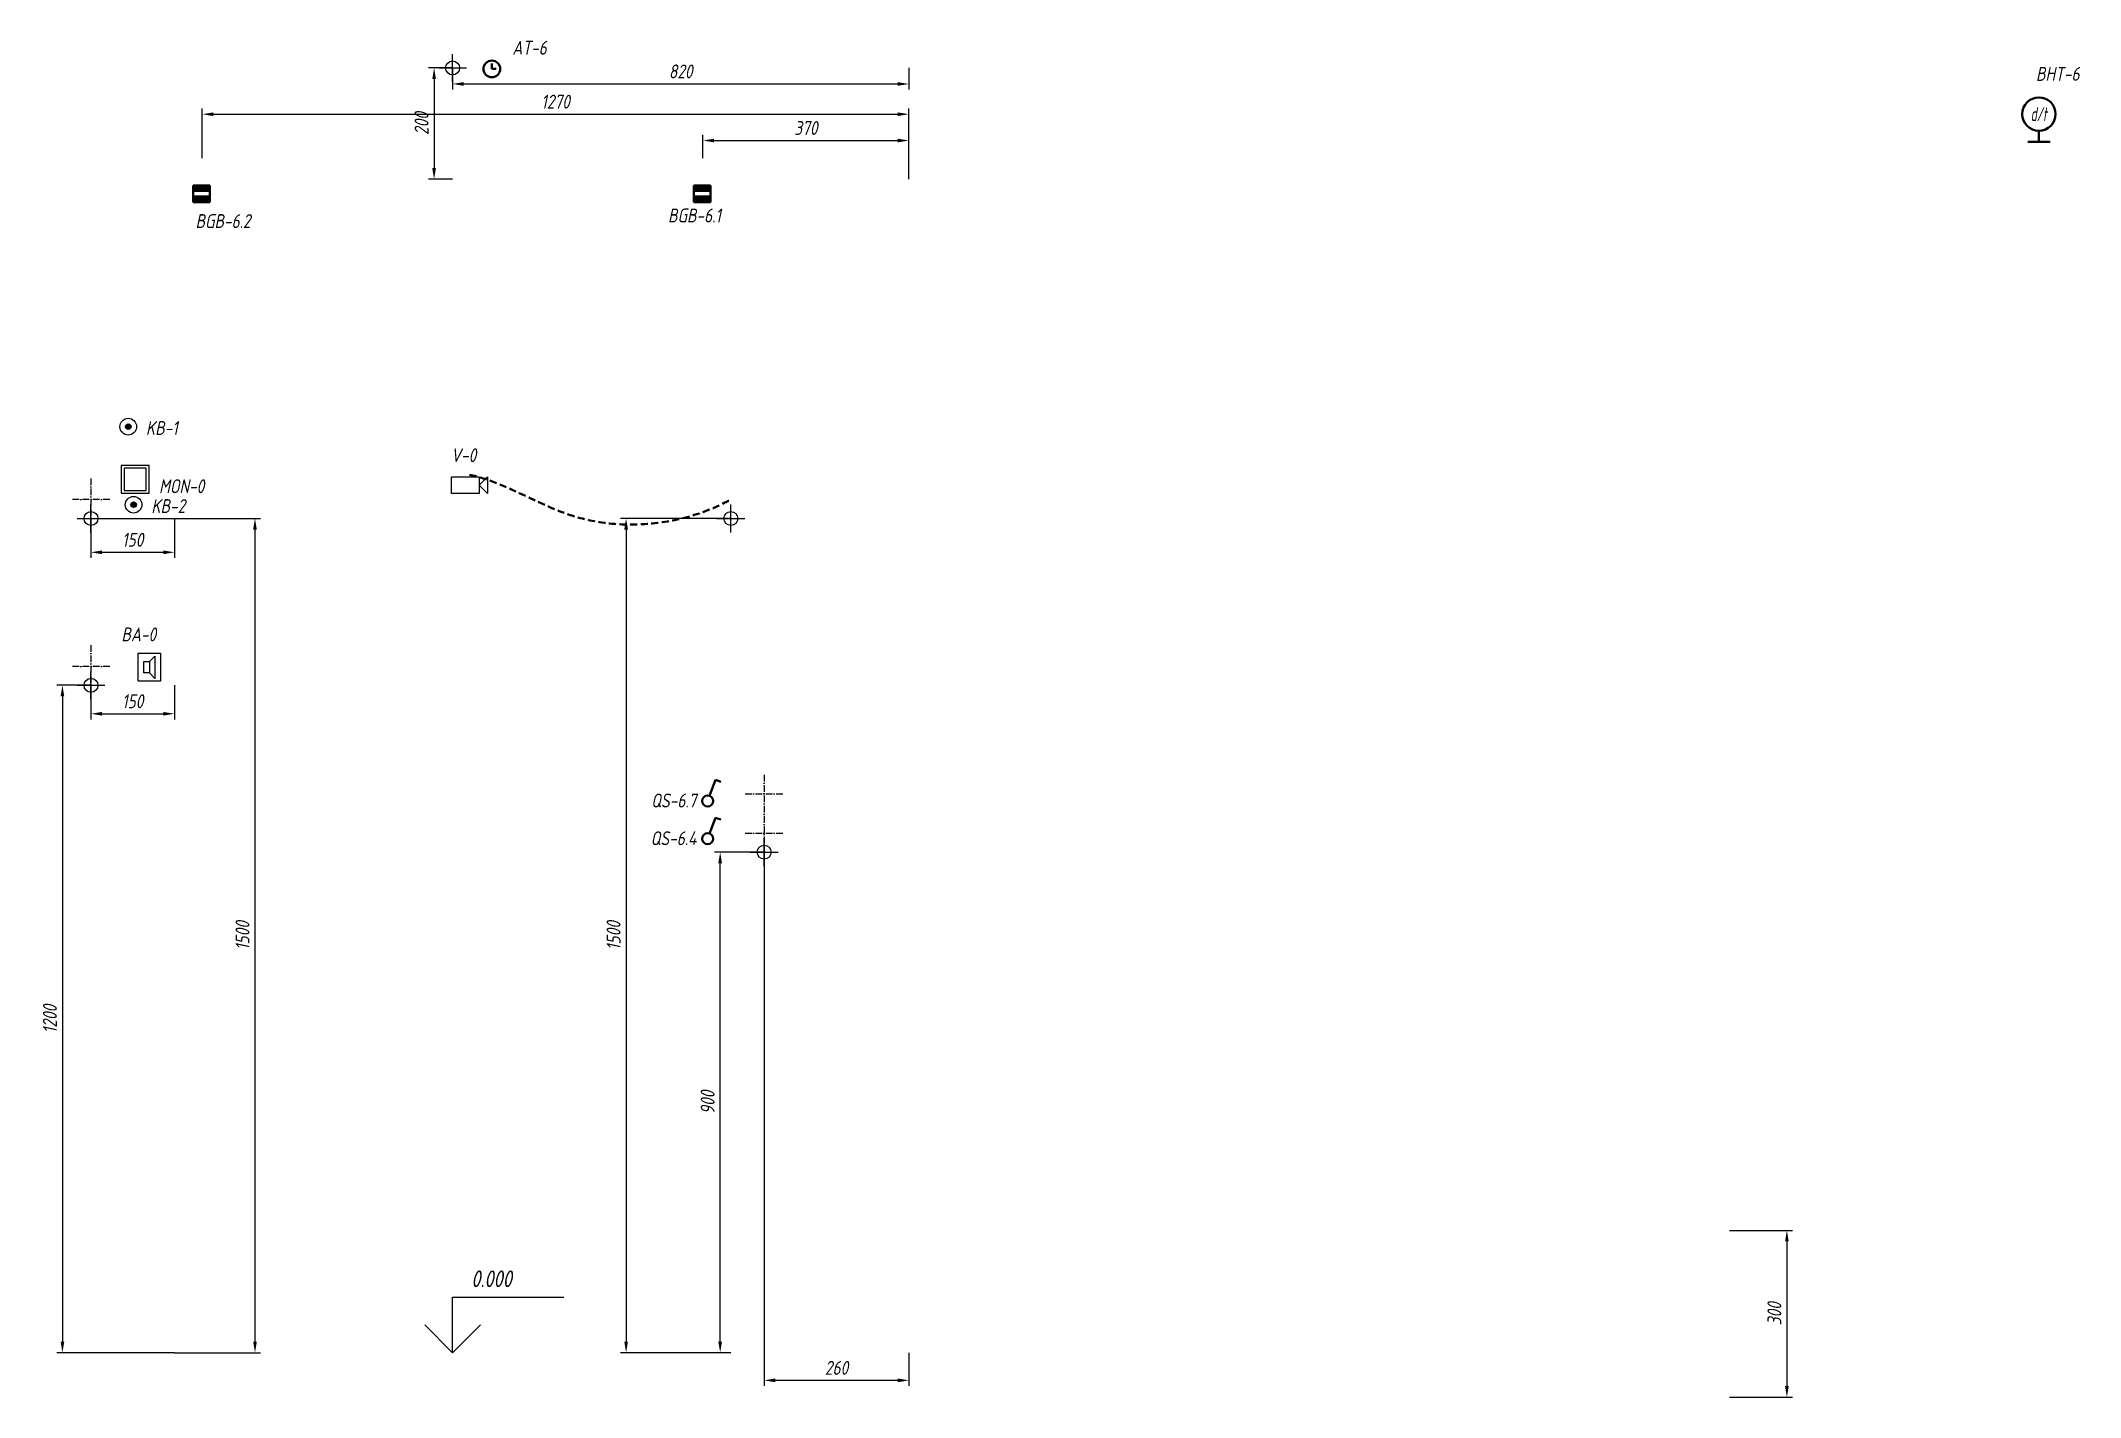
# Model space of a CAD drawing. Header units: millimetres. Extents: x -14867 to 18281, y -44534 to -39091.
# Drawn here: x -14867 to -11202, y -44400 to -41961 of the extents above; entities that cross this region are included whole.
import ezdxf
from ezdxf.enums import TextEntityAlignment as Align

# ---------------------------------------------------------------- set-up
doc = ezdxf.new("R2010")
doc.units = ezdxf.units.MM
doc.header["$PDMODE"] = 34
doc.header["$PDSIZE"] = 25
doc.linetypes.add('ACAD_ISO10W100', pattern=[18.5, 12, -3, 0.5, -3])
doc.linetypes.add('DASHED', pattern=[19.05, 12.7, -6.35])
doc.layers.add('02 ЭОМ и СС', color=7, linetype='Continuous')
doc.layers.add('11 Привязка размеры', color=7, linetype='Continuous')
doc.styles.get("Standard").update_dxf_attribs({"font": 'Ubuntu-R.ttf'})
doc.styles.add('ГОСТ-ISOCPEUR', font='isocpeui.ttf', dxfattribs={"width": 0.8})
doc.dimstyles.new('ISO-25', dxfattribs={"dimtxt": 2.5, "dimasz": 2.5, "dimexe": 1.25, "dimexo": 0.625, "dimtad": 1, "dimtxsty": 'Standard', "dimcen": 2.5, "dimadec": 0, "dimazin": 0, "dimtfac": 1, "dimtmove": 0, "dimatfit": 3, "dimfxl": 1, "dimarcsym": 0})

msp = doc.modelspace()

# ---------------------------------------------------------------- texts
at = {"layer": '02 ЭОМ и СС', "linetype": 'Continuous', "style": 'ГОСТ-ISOCPEUR', "width": 0.8}
for s, p in [('AT-6', (-13958, -41985.9)), ('BHT-6', (-11203.1, -42032.9)), ('BGB-6.1', (-13644.9, -42287.5)), ('BGB-6.2', (-14490.5, -42297.6)), ('BA-0', (-14660.1, -43040.7)), ('QS-6.7', (-13689, -43339.4)), ('QS-6.4', (-13689, -43407.2))]:
    msp.add_text(s, height=25, dxfattribs=at).set_placement(p, align=Align.RIGHT)
at = {"layer": '02 ЭОМ и СС', "color": 7, "style": 'ГОСТ-ISOCPEUR', "width": 0.8}
for s, p in [('KB-1', (-14678.4, -42669.7)), ('KB-2', (-14668.7, -42810))]:
    msp.add_text(s, height=25, dxfattribs=at).set_placement(p)
at = {"layer": '02 ЭОМ и СС', "linetype": 'Continuous', "style": 'ГОСТ-ISOCPEUR', "width": 0.8}
for s, p in [('V-0', (-14130.1, -42718.6)), ('MON-0', (-14654.9, -42774.3))]:
    msp.add_text(s, height=25, dxfattribs=at).set_placement(p)
at = {"layer": '11 Привязка размеры', "style": 'ГОСТ-ISOCPEUR', "width": 0.8}
msp.add_text('0.000', height=30, dxfattribs=at).set_placement((-14093.6, -44201.8))
msp.add_text('0.000', height=30, dxfattribs=at).set_placement((-14093.6, -44201.8))

# ---------------------------------------------------------------- blocks, each defined once
blk = doc.blocks.new('часы')
at = {"color": 0, "lineweight": -2}
for q in [(9893.5, 982.52), (9894.25, 981.52)]:
    blk.add_line((9893.5, 981.52), q, dxfattribs=at)
blk.add_circle((9893.5, 981.52), 1.5, dxfattribs=at)
blk = doc.blocks.new('кнопка 1')
at = {"color": 0, "lineweight": -2}
for p, q in [((0.35, 0.94), (1.39, 3.78)), ((1.39, 3.78), (2.34, 3.45))]:
    blk.add_line(p, q, dxfattribs=at)
blk.add_circle((0, 0), 1, dxfattribs=at)
blk = doc.blocks.new('датчик температуры и влажности')
at = {"color": 0, "lineweight": -2}
for p, q in [((-2, 0), (2, 0)), ((0, 2), (0, 0))]:
    blk.add_line(p, q, dxfattribs=at)
blk.add_circle((0, 5), 3, dxfattribs=at)
at = {"color": 0, "lineweight": -2, "style": 'ГОСТ-ISOCPEUR', "width": 0.6}
blk.add_text('d/t', height=2.5, rotation=360, dxfattribs=at).set_placement((-0.01, 5), align=Align.MIDDLE_CENTER)
blk = doc.blocks.new('видеокамера 800х600')
at = {"color": 0}
for p, q in [((0, 0), (0, 3)), ((0, 3), (5, 3)), ((5, 0), (0, 0)), ((5, 3), (5, 0)), ((5, 1.5), (6.5, 3)), ((6.5, 0), (5, 1.5)), ((6.5, 3), (6.5, 0))]:
    blk.add_line(p, q, dxfattribs=at)
blk = doc.blocks.new('аудиодомофон')
at = {"color": 0, "lineweight": -2}
for p, q in [((2, 3.5), (3, 4.5)), ((3, 4.5), (3, 0.5)), ((1, 1.5), (1, 3.5)), ((1, 3.5), (2, 3.5)), ((2, 1.5), (1, 1.5)), ((2, 3.5), (2, 1.5)), ((2, 1.5), (3, 0.5))]:
    blk.add_line(p, q, dxfattribs=at)
blk.add_lwpolyline([(0, 0), (0, 5), (4, 5), (4, 0)], close=True, dxfattribs=at)
blk = doc.blocks.new('монитор')
at = {"color": 0}
for points in [[(5, 5), (0, 5), (0, 0), (5, 0)], [(4.5, 4.5), (0.5, 4.5), (0.5, 0.5), (4.5, 0.5)]]:
    blk.add_lwpolyline(points, close=True, dxfattribs=at)
blk = doc.blocks.new('геркон')
at = {"lineweight": -2}
for points in [[(3, 2), (3, 3), (0, 3), (0, 2)], [(3, 0), (3, 1), (0, 1), (0, 0)]]:
    blk.add_hatch(color=0, dxfattribs=at).paths.add_polyline_path(points)
at = {"color": 0, "lineweight": -2}
for p, q in [((0, 0), (0, 3)), ((0, 3), (3, 3)), ((0, 2), (3, 2)), ((0, 1), (3, 1)), ((3, 0), (0, 0)), ((3, 3), (3, 0))]:
    blk.add_line(p, q, dxfattribs=at)
blk = doc.blocks.new('*D858')
at = {"layer": '11 Привязка размеры', "color": 0, "lineweight": -2}
for p, q in [((-13567.2, -43419.7), (-13567.2, -44379.4)), ((-13307.2, -44319.7), (-13307.2, -44379.4)), ((-13327.2, -44369.4), (-13547.2, -44369.4))]:
    blk.add_line(p, q, dxfattribs=at)
at = {"layer": '11 Привязка размеры', "color": 0}
for points in [[(-13547.2, -44366.1), (-13547.2, -44372.7), (-13567.2, -44369.4)], [(-13327.2, -44372.7), (-13327.2, -44366.1), (-13307.2, -44369.4)]]:
    blk.add_solid(points, dxfattribs=at)
at = {"layer": 'Defpoints', "color": 0}
for p in [(-13567.2, -43419.7), (-13307.2, -44319.7), (-13567.2, -44369.4)]:
    blk.add_point(p, dxfattribs=at)
at = {"layer": '11 Привязка размеры', "color": 0, "insert": (-13437.2, -44346.9), "char_height": 25, "attachment_point": 5, "style": 'ГОСТ-ISOCPEUR'}
blk.add_mtext('260', dxfattribs=at)
blk = doc.blocks.new('*D859')
at = {"layer": '11 Привязка размеры', "color": 0, "lineweight": -2}
for p, q in [((-13567.2, -43419.7), (-13656.3, -43419.7)), ((-13646.3, -44299.7), (-13646.3, -43439.7)), ((-13627.2, -44319.7), (-13656.3, -44319.7))]:
    blk.add_line(p, q, dxfattribs=at)
at = {"layer": '11 Привязка размеры', "color": 0}
for points in [[(-13643, -43439.7), (-13649.7, -43439.7), (-13646.3, -43419.7)], [(-13649.7, -44299.7), (-13643, -44299.7), (-13646.3, -44319.7)]]:
    blk.add_solid(points, dxfattribs=at)
at = {"layer": 'Defpoints', "color": 0}
for p in [(-13646.3, -43419.7), (-13567.2, -43419.7), (-13627.2, -44319.7)]:
    blk.add_point(p, dxfattribs=at)
at = {"layer": '11 Привязка размеры', "color": 0, "insert": (-13668.8, -43869.7), "char_height": 25, "attachment_point": 5, "rotation": 90, "style": 'ГОСТ-ISOCPEUR'}
blk.add_mtext('900', dxfattribs=at)
blk = doc.blocks.new('*D860')
at = {"layer": '11 Привязка размеры', "color": 0, "lineweight": -2}
for p, q in [((-14777.2, -43119.7), (-14838.5, -43119.7)), ((-14828.5, -43139.7), (-14828.5, -44299.7)), ((-14627.2, -44319.7), (-14838.5, -44319.7))]:
    blk.add_line(p, q, dxfattribs=at)
at = {"layer": '11 Привязка размеры', "color": 0}
for points in [[(-14825.2, -43139.7), (-14831.8, -43139.7), (-14828.5, -43119.7)], [(-14831.8, -44299.7), (-14825.2, -44299.7), (-14828.5, -44319.7)]]:
    blk.add_solid(points, dxfattribs=at)
at = {"layer": 'Defpoints', "color": 0}
for p in [(-14777.2, -43119.7), (-14828.5, -44319.7), (-14627.2, -44319.7)]:
    blk.add_point(p, dxfattribs=at)
at = {"layer": '11 Привязка размеры', "color": 0, "insert": (-14851, -43719.7), "char_height": 25, "attachment_point": 5, "rotation": 90, "style": 'ГОСТ-ISOCPEUR'}
blk.add_mtext('1200', dxfattribs=at)
blk = doc.blocks.new('*D861')
at = {"layer": '11 Привязка размеры', "color": 0, "lineweight": -2}
for p, q in [((-14777.2, -43119.7), (-14777.2, -43180.9)), ((-14627.2, -43119.7), (-14627.2, -43180.9)), ((-14757.2, -43170.9), (-14647.2, -43170.9))]:
    blk.add_line(p, q, dxfattribs=at)
at = {"layer": '11 Привязка размеры', "color": 0}
for points in [[(-14757.2, -43167.6), (-14757.2, -43174.2), (-14777.2, -43170.9)], [(-14647.2, -43174.2), (-14647.2, -43167.6), (-14627.2, -43170.9)]]:
    blk.add_solid(points, dxfattribs=at)
at = {"layer": 'Defpoints', "color": 0}
for p in [(-14777.2, -43119.7), (-14627.2, -43119.7), (-14627.2, -43170.9)]:
    blk.add_point(p, dxfattribs=at)
at = {"layer": '11 Привязка размеры', "color": 0, "insert": (-14702.2, -43148.4), "char_height": 25, "attachment_point": 5, "style": 'ГОСТ-ISOCPEUR'}
blk.add_mtext('150', dxfattribs=at)
blk = doc.blocks.new('*D862')
at = {"layer": '11 Привязка размеры', "color": 0, "lineweight": -2}
for p, q in [((-14777.2, -42819.7), (-14472.4, -42819.7)), ((-14482.4, -42839.7), (-14482.4, -44299.7)), ((-14627.2, -44319.7), (-14472.4, -44319.7))]:
    blk.add_line(p, q, dxfattribs=at)
at = {"layer": '11 Привязка размеры', "color": 0}
for points in [[(-14479.1, -42839.7), (-14485.7, -42839.7), (-14482.4, -42819.7)], [(-14485.7, -44299.7), (-14479.1, -44299.7), (-14482.4, -44319.7)]]:
    blk.add_solid(points, dxfattribs=at)
at = {"layer": 'Defpoints', "color": 0}
for p in [(-14777.2, -42819.7), (-14627.2, -44319.7), (-14482.4, -44319.7)]:
    blk.add_point(p, dxfattribs=at)
at = {"layer": '11 Привязка размеры', "color": 0, "insert": (-14504.9, -43569.7), "char_height": 25, "attachment_point": 5, "rotation": 90, "style": 'ГОСТ-ISOCPEUR'}
blk.add_mtext('1500', dxfattribs=at)
blk = doc.blocks.new('*D863')
at = {"layer": '11 Привязка размеры', "color": 0, "lineweight": -2}
for p, q in [((-14777.2, -42819.7), (-14777.2, -42890.6)), ((-14627.2, -42819.7), (-14627.2, -42890.6)), ((-14757.2, -42880.6), (-14647.2, -42880.6))]:
    blk.add_line(p, q, dxfattribs=at)
at = {"layer": '11 Привязка размеры', "color": 0}
for points in [[(-14757.2, -42877.2), (-14757.2, -42883.9), (-14777.2, -42880.6)], [(-14647.2, -42883.9), (-14647.2, -42877.2), (-14627.2, -42880.6)]]:
    blk.add_solid(points, dxfattribs=at)
at = {"layer": 'Defpoints', "color": 0}
for p in [(-14777.2, -42819.7), (-14627.2, -42819.7), (-14627.2, -42880.6)]:
    blk.add_point(p, dxfattribs=at)
at = {"layer": '11 Привязка размеры', "color": 0, "insert": (-14702.2, -42858.1), "char_height": 25, "attachment_point": 5, "style": 'ГОСТ-ISOCPEUR'}
blk.add_mtext('150', dxfattribs=at)
blk = doc.blocks.new('*D864')
at = {"layer": '11 Привязка размеры', "color": 0, "lineweight": -2}
for p, q in [((-13627.2, -42819.7), (-13825.4, -42819.7)), ((-13815.4, -42839.7), (-13815.4, -44299.7)), ((-13627.2, -44319.7), (-13825.4, -44319.7))]:
    blk.add_line(p, q, dxfattribs=at)
at = {"layer": '11 Привязка размеры', "color": 0}
for points in [[(-13812, -42839.7), (-13818.7, -42839.7), (-13815.4, -42819.7)], [(-13818.7, -44299.7), (-13812, -44299.7), (-13815.4, -44319.7)]]:
    blk.add_solid(points, dxfattribs=at)
at = {"layer": 'Defpoints', "color": 0}
for p in [(-13627.2, -42819.7), (-13815.4, -44319.7), (-13627.2, -44319.7)]:
    blk.add_point(p, dxfattribs=at)
at = {"layer": '11 Привязка размеры', "color": 0, "insert": (-13837.9, -43569.7), "char_height": 25, "attachment_point": 5, "rotation": 90, "style": 'ГОСТ-ISOCPEUR'}
blk.add_mtext('1500', dxfattribs=at)
blk = doc.blocks.new('*D865')
at = {"layer": '11 Привязка размеры', "color": 0, "lineweight": -2}
for p, q in [((-13677.2, -42171.7), (-13677.2, -42130.2)), ((-13657.2, -42140.2), (-13327.2, -42140.2)), ((-13307.2, -42209.7), (-13307.2, -42130.2))]:
    blk.add_line(p, q, dxfattribs=at)
at = {"layer": '11 Привязка размеры', "color": 0}
for points in [[(-13657.2, -42136.9), (-13657.2, -42143.5), (-13677.2, -42140.2)], [(-13327.2, -42143.5), (-13327.2, -42136.9), (-13307.2, -42140.2)]]:
    blk.add_solid(points, dxfattribs=at)
at = {"layer": 'Defpoints', "color": 0}
for p in [(-13307.2, -42140.2), (-13677.2, -42171.7), (-13307.2, -42209.7)]:
    blk.add_point(p, dxfattribs=at)
at = {"layer": '11 Привязка размеры', "color": 0, "insert": (-13492.2, -42117.7), "char_height": 25, "attachment_point": 5, "style": 'ГОСТ-ISOCPEUR'}
blk.add_mtext('370', dxfattribs=at)
blk = doc.blocks.new('*D866')
at = {"layer": '11 Привязка размеры', "color": 0, "lineweight": -2}
for p, q in [((-14577.2, -42171.7), (-14577.2, -42082.9)), ((-14557.2, -42092.9), (-13327.2, -42092.9)), ((-13307.2, -42209.1), (-13307.2, -42082.9))]:
    blk.add_line(p, q, dxfattribs=at)
at = {"layer": '11 Привязка размеры', "color": 0}
for points in [[(-14557.2, -42089.6), (-14557.2, -42096.2), (-14577.2, -42092.9)], [(-13327.2, -42096.2), (-13327.2, -42089.6), (-13307.2, -42092.9)]]:
    blk.add_solid(points, dxfattribs=at)
at = {"layer": 'Defpoints', "color": 0}
for p in [(-13307.2, -42092.9), (-14577.2, -42171.7), (-13307.2, -42209.1)]:
    blk.add_point(p, dxfattribs=at)
at = {"layer": '11 Привязка размеры', "color": 0, "insert": (-13942.2, -42070.4), "char_height": 25, "attachment_point": 5, "style": 'ГОСТ-ISOCPEUR'}
blk.add_mtext('1270', dxfattribs=at)
blk = doc.blocks.new('*D867')
at = {"layer": '11 Привязка размеры', "color": 0, "lineweight": -2}
for p, q in [((-14127.2, -42009.7), (-14127.2, -42048.5)), ((-14107.2, -42038.5), (-13327.2, -42038.5)), ((-13307.2, -42009.7), (-13307.2, -42048.5))]:
    blk.add_line(p, q, dxfattribs=at)
at = {"layer": '11 Привязка размеры', "color": 0}
for points in [[(-14107.2, -42035.2), (-14107.2, -42041.8), (-14127.2, -42038.5)], [(-13327.2, -42041.8), (-13327.2, -42035.2), (-13307.2, -42038.5)]]:
    blk.add_solid(points, dxfattribs=at)
at = {"layer": 'Defpoints', "color": 0}
for p in [(-14127.2, -42009.7), (-13307.2, -42009.7), (-13307.2, -42038.5)]:
    blk.add_point(p, dxfattribs=at)
at = {"layer": '11 Привязка размеры', "color": 0, "insert": (-13717.2, -42016), "char_height": 25, "attachment_point": 5, "style": 'ГОСТ-ISOCPEUR'}
blk.add_mtext('820', dxfattribs=at)
blk = doc.blocks.new('*D868')
at = {"layer": '11 Привязка размеры', "color": 0, "lineweight": -2}
for p, q in [((-14127.2, -42009.7), (-14170.5, -42009.7)), ((-14160.5, -42029.7), (-14160.5, -42189.7)), ((-14127.2, -42209.7), (-14170.5, -42209.7))]:
    blk.add_line(p, q, dxfattribs=at)
at = {"layer": '11 Привязка размеры', "color": 0}
for points in [[(-14157.2, -42029.7), (-14163.8, -42029.7), (-14160.5, -42009.7)], [(-14163.8, -42189.7), (-14157.2, -42189.7), (-14160.5, -42209.7)]]:
    blk.add_solid(points, dxfattribs=at)
at = {"layer": 'Defpoints', "color": 0}
for p in [(-14127.2, -42009.7), (-14160.5, -42209.7), (-14127.2, -42209.7)]:
    blk.add_point(p, dxfattribs=at)
at = {"layer": '11 Привязка размеры', "color": 0, "insert": (-14183, -42109.7), "char_height": 25, "attachment_point": 5, "rotation": 90, "style": 'ГОСТ-ISOCPEUR'}
blk.add_mtext('200', dxfattribs=at)
blk = doc.blocks.new('*D869')
at = {"layer": '11 Привязка размеры', "color": 0, "lineweight": -2}
for p, q in [((-11832.2, -44099.7), (-11719, -44099.7)), ((-11729, -44119.7), (-11729, -44379.7)), ((-11832.2, -44399.7), (-11719, -44399.7))]:
    blk.add_line(p, q, dxfattribs=at)
at = {"layer": '11 Привязка размеры', "color": 0}
for points in [[(-11725.7, -44119.7), (-11732.4, -44119.7), (-11729, -44099.7)], [(-11732.4, -44379.7), (-11725.7, -44379.7), (-11729, -44399.7)]]:
    blk.add_solid(points, dxfattribs=at)
at = {"layer": 'Defpoints', "color": 0}
for p in [(-11832.2, -44099.7), (-11832.2, -44399.7), (-11729, -44399.7)]:
    blk.add_point(p, dxfattribs=at)
at = {"layer": '11 Привязка размеры', "color": 0, "insert": (-11751.5, -44249.7), "char_height": 25, "attachment_point": 5, "rotation": 90, "style": 'ГОСТ-ISOCPEUR'}
blk.add_mtext('300', dxfattribs=at)
blk = doc.blocks.new('тревожная кнопка')
h = blk.add_hatch(color=0)
h.dxf.hatch_style = 1
edge = h.paths.add_edge_path()
edge.add_arc((0, 0), 0.5, 0, 360)
at = {"color": 0}
for radius in [1.5, 0.5]:
    blk.add_circle((0, 0), radius, dxfattribs=at)

# ---------------------------------------------------------------- dimensions: what is measured, and where the dimension line sits
at = {"layer": '11 Привязка размеры'}
for base, p1, p2, picture, middle in [((-13307.2, -42038.5), (-14127.2, -42009.7), (-13307.2, -42009.7), '*D867', (-13717.2, -42038.5)), ((-13307.2, -42092.9), (-14577.2, -42171.7), (-13307.2, -42209.1), '*D866', (-13942.2, -42092.9))]:
    dim = msp.add_linear_dim(base=base, p1=p1, p2=p2, dimstyle='ISO-25', override={"dimtxt": 25, "dimasz": 20, "dimexe": 10, "dimexo": 0, "dimgap": 10, "dimdec": 0, "dimtxsty": 'ГОСТ-ISOCPEUR'}, dxfattribs=at)
    dim.commit()
    dim.dimension.update_dxf_attribs({"geometry": picture, "text_midpoint": middle, "dimtype": 160})
for base, p1, p2, picture, middle in [((-14160.5, -42209.7), (-14127.2, -42009.7), (-14127.2, -42209.7), '*D868', (-14183, -42109.7)), ((-14482.4, -44319.7), (-14777.2, -42819.7), (-14627.2, -44319.7), '*D862', (-14504.9, -43569.7)), ((-13815.4, -44319.7), (-13627.2, -42819.7), (-13627.2, -44319.7), '*D864', (-13837.9, -43569.7)), ((-14828.5, -44319.7), (-14777.2, -43119.7), (-14627.2, -44319.7), '*D860', (-14851, -43719.7)), ((-13646.3, -43419.7), (-13627.2, -44319.7), (-13567.2, -43419.7), '*D859', (-13668.8, -43869.7)), ((-11729, -44399.7), (-11832.2, -44099.7), (-11832.2, -44399.7), '*D869', (-11751.5, -44249.7))]:
    dim = msp.add_linear_dim(base=base, p1=p1, p2=p2, angle=90, dimstyle='ISO-25', override={"dimtxt": 25, "dimasz": 20, "dimexe": 10, "dimexo": 0, "dimgap": 10, "dimdec": 0, "dimtxsty": 'ГОСТ-ISOCPEUR'}, dxfattribs=at)
    dim.commit()
    dim.dimension.update_dxf_attribs({"geometry": picture, "text_midpoint": middle})
for base, p1, p2, picture, middle in [((-13307.2, -42140.2), (-13677.2, -42171.7), (-13307.2, -42209.7), '*D865', (-13492.2, -42117.7)), ((-14627.2, -42880.6), (-14777.2, -42819.7), (-14627.2, -42819.7), '*D863', (-14702.2, -42858.1)), ((-14627.2, -43170.9), (-14777.2, -43119.7), (-14627.2, -43119.7), '*D861', (-14702.2, -43148.4)), ((-13567.2, -44369.4), (-13307.2, -44319.7), (-13567.2, -43419.7), '*D858', (-13437.2, -44346.9))]:
    dim = msp.add_linear_dim(base=base, p1=p1, p2=p2, dimstyle='ISO-25', override={"dimtxt": 25, "dimasz": 20, "dimexe": 10, "dimexo": 0, "dimgap": 10, "dimdec": 0, "dimtxsty": 'ГОСТ-ISOCPEUR'}, dxfattribs=at)
    dim.commit()
    dim.dimension.update_dxf_attribs({"geometry": picture, "text_midpoint": middle})

# ---------------------------------------------------------------- linework, layer by layer
at = {"layer": '02 ЭОМ и СС', "linetype": 'DASHED', "lineweight": 40, "start_tangent": (0.977636, -0.210305), "end_tangent": (0.876072, 0.482179)}
msp.add_spline([(-14096.9, -42741.2), (-13906.7, -42816.5), (-13627.2, -42785.7)], degree=3, dxfattribs=at)
at = {"layer": '11 Привязка размеры', "linetype": 'ACAD_ISO10W100'}
for p, q in [((-14777.2, -42747.6), (-14777.2, -42823.4)), ((-14777.2, -42747.6), (-14777.2, -42823.4)), ((-14743.2, -42785.7), (-14811.2, -42785.7)), ((-14743.2, -42785.7), (-14811.2, -42785.7)), ((-14777.2, -43047.6), (-14777.2, -43123.4)), ((-14777.2, -43047.6), (-14777.2, -43123.4)), ((-14743.2, -43085.7), (-14811.2, -43085.7)), ((-14743.2, -43085.7), (-14811.2, -43085.7)), ((-13567.2, -43280.7), (-13567.2, -43419.7)), ((-13567.2, -43280.7), (-13567.2, -43419.7)), ((-13601.2, -43314.7), (-13533.2, -43314.7)), ((-13601.2, -43314.7), (-13533.2, -43314.7)), ((-13601.2, -43385.7), (-13533.2, -43385.7)), ((-13601.2, -43385.7), (-13533.2, -43385.7))]:
    msp.add_line(p, q, dxfattribs=at)
at = {"layer": '11 Привязка размеры'}
for q in [(-14177.2, -44269.7), (-14177.2, -44269.7), (-14077.2, -44269.7), (-14077.2, -44269.7)]:
    msp.add_line((-14127.2, -44319.7), q, dxfattribs=at)
at = {"layer": '11 Привязка размеры', "flags": 128}
msp.add_lwpolyline([(-14127.2, -44319.7), (-14127.2, -44219.7), (-13927.2, -44219.7)], dxfattribs=at)
msp.add_lwpolyline([(-14127.2, -44319.7), (-14127.2, -44219.7), (-13927.2, -44219.7)], dxfattribs=at)
at = {"layer": '11 Привязка размеры', "lineweight": -2}
for p in [(-14127.2, -42009.7), (-14127.2, -42009.7), (-14777.2, -42819.7), (-14777.2, -42819.7), (-13627.2, -42819.7), (-13627.2, -42819.7), (-14777.2, -43119.7), (-14777.2, -43119.7), (-13567.2, -43419.7), (-13567.2, -43419.7)]:
    msp.add_point(p, dxfattribs=at)

# ---------------------------------------------------------------- block references
at = {"layer": '02 ЭОМ и СС', "color": 5, "lineweight": 40, "xscale": 10, "yscale": 10, "zscale": 10}
msp.add_blockref('часы', (-112991.7, -51826.7), dxfattribs=at)
at = {"layer": '02 ЭОМ и СС', "lineweight": 40, "xscale": 10, "yscale": 10, "zscale": 10}
for name, p in [('датчик температуры и влажности', (-11276, -42142.7)), ('геркон', (-14593.4, -42250.8)), ('геркон', (-13693.4, -42250.8))]:
    msp.add_blockref(name, p, dxfattribs=at)
at = {"layer": '02 ЭОМ и СС', "color": 7, "xscale": 10, "yscale": 10, "zscale": 10}
for name, p in [('тревожная кнопка', (-14710.2, -42654.7)), ('тревожная кнопка', (-14700.6, -42795)), ('аудиодомофон', (-14692.2, -43112.2))]:
    msp.add_blockref(name, p, dxfattribs=at)
at = {"layer": '02 ЭОМ и СС', "xscale": 10, "yscale": 10, "zscale": 10}
msp.add_blockref('монитор', (-14722.8, -42774.3), dxfattribs=at)
at = {"layer": '02 ЭОМ и СС', "color": 1, "xscale": 10, "yscale": 10, "zscale": 10}
msp.add_blockref('видеокамера 800х600', (-14129.3, -42774.8), dxfattribs=at)
at = {"layer": '02 ЭОМ и СС', "color": 1, "lineweight": 40, "xscale": 10, "yscale": 10, "zscale": 10}
msp.add_blockref('кнопка 1', (-13668.8, -43327.7), dxfattribs=at)
at = {"layer": '02 ЭОМ и СС', "color": 3, "lineweight": 40, "xscale": 10, "yscale": 10, "zscale": 10}
msp.add_blockref('кнопка 1', (-13668.8, -43395.5), dxfattribs=at)

msp.set_redraw_order([(e.dxf.handle, doc.entitydb.next_handle()) for e in msp.query("TEXT MTEXT ATTDEF DIMENSION ARC_DIMENSION")])  # texts and dimensions are drawn at this point

doc.saveas('drawing.dxf')
